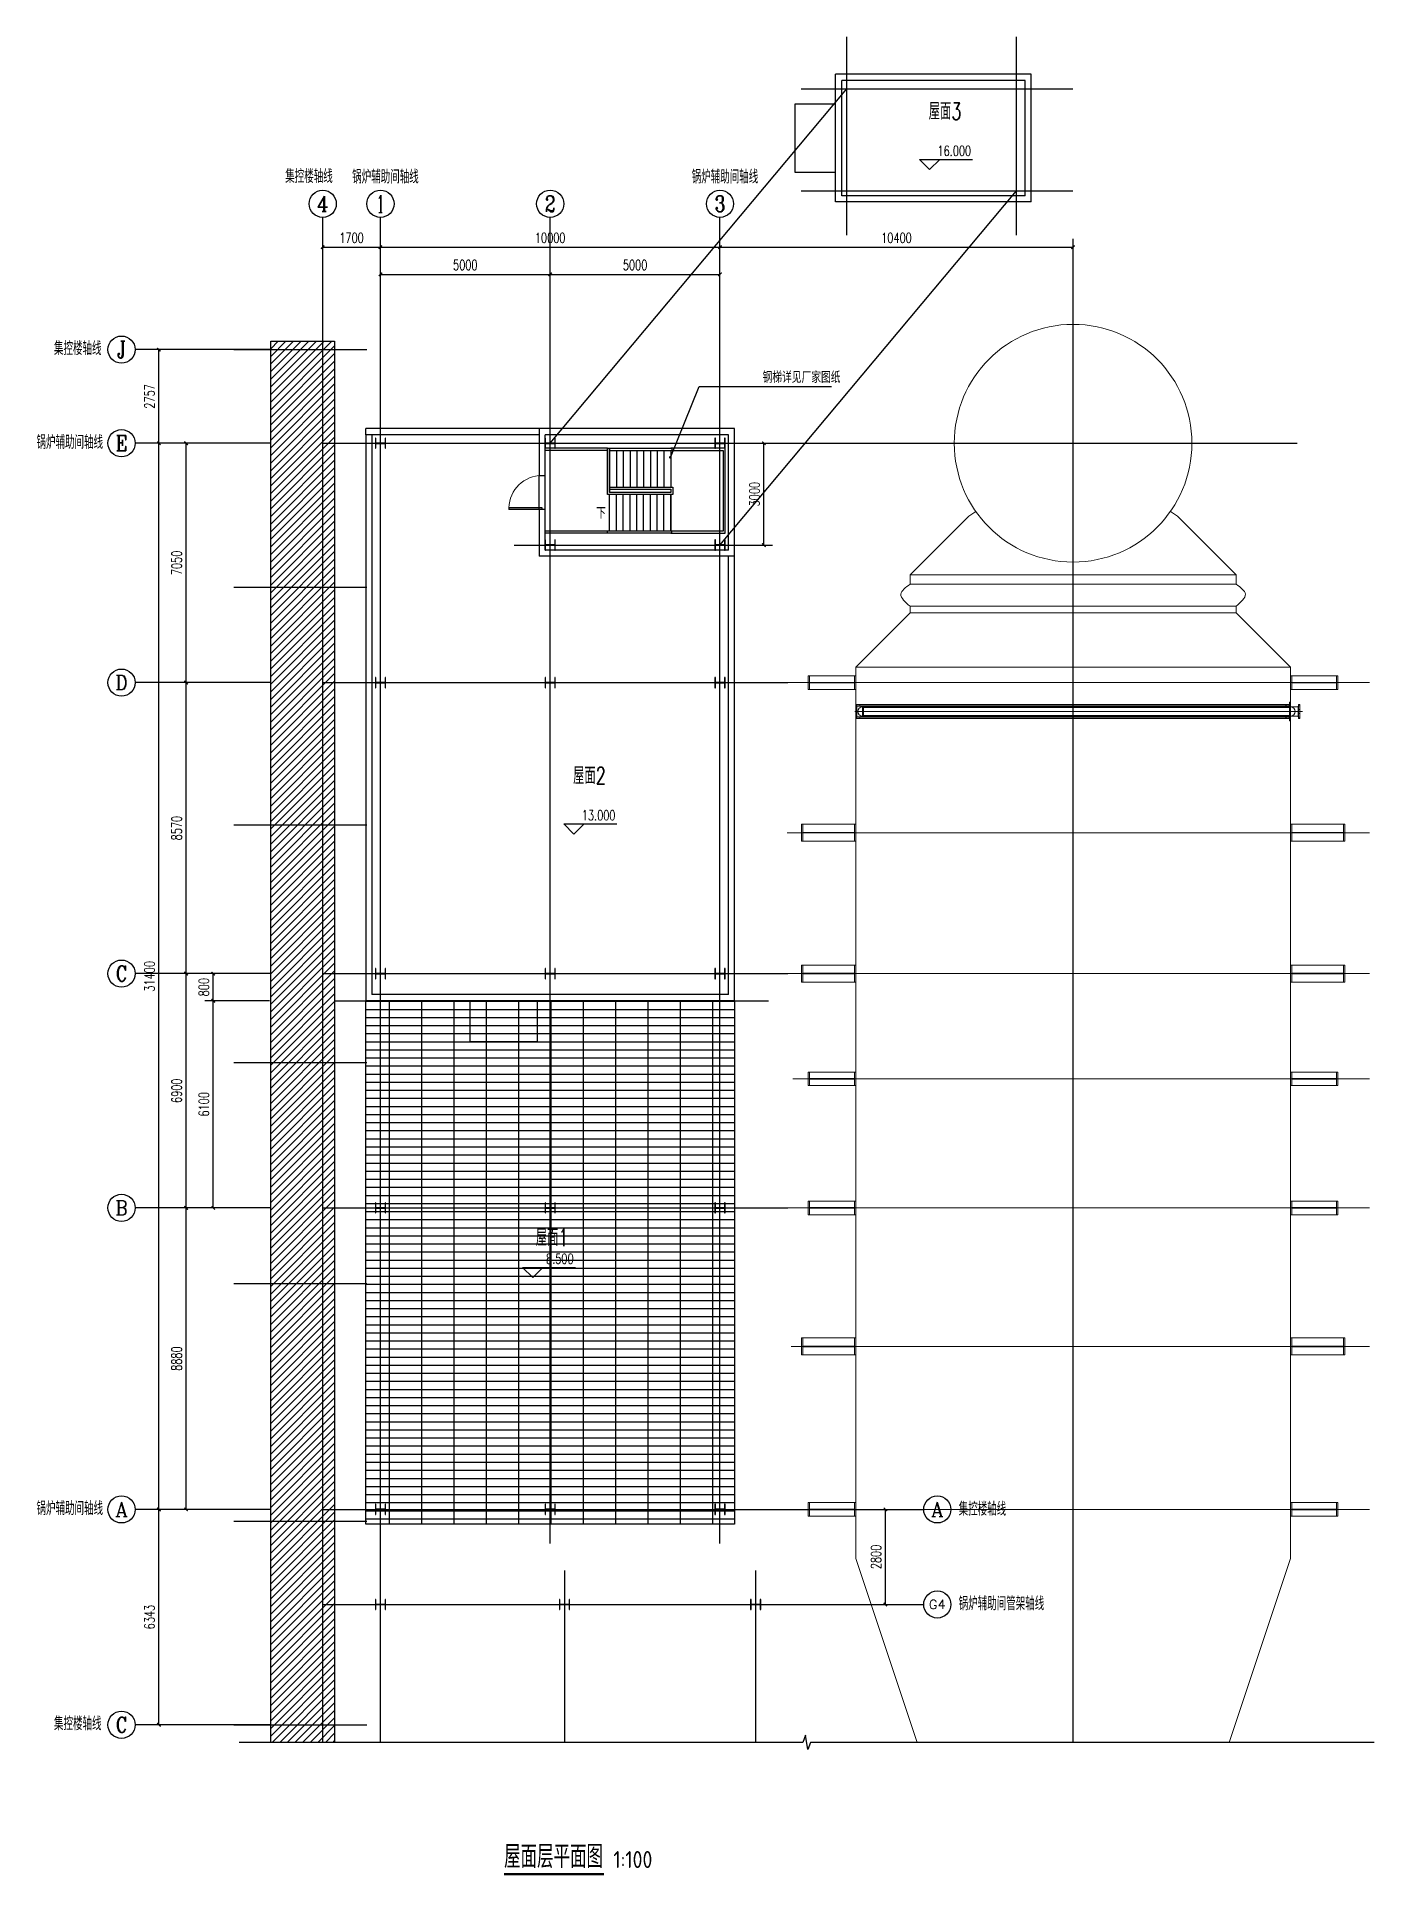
# Model space of a CAD drawing. Extents: x 32557 to 180454, y 33555 to 87700.
# Drawn here: x 141062 to 180454, y 33555 to 87700 of the extents above; entities that cross this region are included whole.
import ezdxf
from ezdxf.enums import TextEntityAlignment as Align

# ---------------------------------------------------------------- set-up
doc = ezdxf.new("R2010")
doc.units = 0
doc.header["$LTSCALE"] = 1000
doc.header["$MEASUREMENT"] = 0
for name, color, linetype in [('AXIS', 3, 'Continuous'), ('AXIS_TEXT', 7, 'Continuous'), ('COLUMN', 9, 'Continuous'), ('DIM_ELEV', 3, 'Continuous'), ('DIM_LEAD', 3, 'Continuous'), ('DIM_SYMB', 3, 'Continuous'), ('DOTE', 1, 'Continuous'), ('PUB_DIM', 3, 'Continuous'), ('PUB_TEXT', 7, 'Continuous'), ('STAIR', 2, 'Continuous'), ('TEXT', 62, 'Continuous'), ('WALL', 9, 'Continuous'), ('WALL-PARAPET', 6, 'Continuous'), ('WINDOW', 4, 'Continuous')]:
    doc.layers.add(name, color=color, linetype=linetype)
doc.layers.add('EQUIPMENT', color=191, linetype='Continuous', lineweight=0)
doc.styles.add('_TCH_AXIS', font='COMPLEX', dxfattribs={"bigfont": 'GBCBIG'})
doc.styles.add('_TCH_DIM', font='SIMPLEX', dxfattribs={"bigfont": 'GBCBIG'})
doc.styles.add('_TCH_DIM_T3', font='SIMPLEX', dxfattribs={"width": 0.705882, "bigfont": 'GBCBIG'})
doc.styles.add('COMPLEX', font='COMPLEX')
doc.styles.get("Standard").update_dxf_attribs({"font": 'gbenor.shx', "bigfont": 'gbcbig.shx'})
doc.dimstyles.new('_TCH_ARCH&&100', dxfattribs={"dimtxt": 297.5, "dimasz": 100, "dimexe": 250, "dimexo": 300, "dimgap": 126.25, "dimtad": 1, "dimdec": 0, "dimzin": 0, "dimdsep": 46, "dimtxsty": '_TCH_DIM_T3', "dimblk": 'ARCHTICK', "dimcen": 0.09, "dimclrt": 7, "dimazin": 2, "dimtfac": 1, "dimtdec": 0, "dimtix": 1, "dimtmove": 2, "dimatfit": 3, "dimfxl": 0, "dimtolj": 1, "dimtzin": 0, "dimarcsym": 0})

msp = doc.modelspace()

# ---------------------------------------------------------------- texts
at = {"layer": 'PUB_TEXT', "style": '_TCH_DIM', "width": 0.705882}
for s, p in [('16.000', (167591.4, 84191.1)), ('13.000', (157116.9, 64623.8)), ('8.500', (156063.3, 51563.3))]:
    msp.add_text(s, height=297.5, dxfattribs=at).set_placement(p)
at = {"layer": 'PUB_TEXT', "style": '_TCH_DIM'}
for s, height, p in [('钢梯详见厂家图纸', 337.59, (162438.3, 77503.6)), ('下', 337.6, (157539.6, 73504.1))]:
    msp.add_text(s, height=height, dxfattribs=at).set_placement(p)
at = {"layer": 'PUB_TEXT'}
for s, height, p in [('屋面层平面图', 675.18, (154824.8, 33767.5)), ('1:100', 500, (158044.8, 33767.5))]:
    msp.add_text(s, height=height, dxfattribs=at).set_placement(p)
at = {"layer": 'TEXT', "attachment_point": 1}
for s, insert, char_height, width in [('{\\Fgeditxt,dxt|c134;\\W0.7;屋面3}', (167332.9, 85755.7), 500, 5107.041), ('{\\Fgeditxt,dxt|c134;\\W0.7;集控楼轴线}', (148379.5, 83792.2), 400, 2553.52), ('{\\Fgeditxt,dxt|c134;\\W0.7;锅炉辅助间轴线}', (150351.8, 83777.5), 400, 2553.52), ('{\\Fgeditxt,dxt|c134;\\W0.7;锅炉辅助间轴线}', (160351.8, 83777.5), 400, 2553.52), ('{\\Fgeditxt,dxt|c134;\\W0.7;集控楼轴线}', (141569.2, 78723.4), 400, 2553.52), ('{\\Fgeditxt,dxt|c134;\\W0.7;锅炉辅助间轴线}', (141054.5, 75960.7), 400, 2553.52), ('{\\Fgeditxt,dxt|c134;\\W0.7;屋面2}', (156858.5, 66188.4), 500, 5107.041), ('{\\Fgeditxt,dxt|c134;\\W0.7;屋面1}', (155759.3, 52586.4), 500, 5107.041), ('{\\Fgeditxt,dxt|c134;\\W0.7;锅炉辅助间轴线}', (141054.5, 44560.7), 400, 2553.52), ('{\\Fgeditxt,dxt|c134;\\W0.7;集控楼轴线}', (168214.5, 44544.1), 400, 2553.52), ('{\\Fgeditxt,dxt|c134;\\W0.7;锅炉辅助间管架轴线}', (168214.5, 41757.8), 400, 2553.52), ('{\\Fgeditxt,dxt|c134;\\W0.7;集控楼轴线}', (141569.2, 38223.4), 400, 2553.52)]:
    msp.add_mtext(s, dxfattribs=dict(at, insert=insert, char_height=char_height, width=width))

# ---------------------------------------------------------------- blocks, each defined once
blk = doc.blocks.new('sdfsdaf')
at = {"layer": 'EQUIPMENT'}
for p, q in [((-3072, -2151), (-4800, -3879)), ((-3072, -2151), (-2867, -2008)), ((3072, -2151), (2867, -2008)), ((4800, -3879), (3072, -2151)), ((-4800, -4150), (-4800, -3879)), ((4800, -3879), (-4800, -3879)), ((-4800, -4150), (4800, -4150)), ((4800, -4150), (4800, -3879)), ((-4806, -4800), (4800, -4800)), ((-4800, -5000), (-4800, -4800)), ((4800, -5000), (4800, -4800)), ((-6400, -6600), (-4800, -5000)), ((4800, -5000), (-4800, -5000)), ((6400, -6600), (4800, -5000)), ((-7800, -6850), (-7760, -6850)), ((-7800, -7250), (-7800, -6850)), ((-7800, -6911), (-7800, -6850)), ((-6440, -6850), (-7760, -6850)), ((-7760, -7042), (-7760, -6850)), ((-6440, -7042), (-6440, -6850)), ((-6440, -6850), (-6400, -6850)), ((-6400, -32850), (-6400, -6600)), ((-6400, -6600), (6400, -6600)), ((-6400, -7250), (-6400, -6850)), ((-6400, -6911), (-6400, -6850)), ((6400, -32850), (6400, -6600)), ((7760, -6850), (6400, -6850)), ((6440, -6850), (6400, -6850)), ((6400, -7250), (6400, -6850)), ((6400, -6861), (6400, -6850)), ((6440, -7042), (6440, -6850)), ((7760, -7042), (7760, -6850)), ((7800, -6850), (7760, -6850)), ((7800, -7250), (7800, -6850)), ((7800, -6861), (7800, -6850)), ((-8424, -7050), (8727, -7050)), ((-7800, -7250), (-7800, -7189)), ((-7800, -7250), (-7760, -7250)), ((-7760, -7042), (-6440, -7042)), ((-7760, -7250), (-7760, -7058)), ((-7760, -7058), (-6440, -7058)), ((-7760, -7250), (-6440, -7250)), ((-6440, -7250), (-6440, -7058)), ((-6440, -7250), (-6400, -7250)), ((-6400, -7250), (-6400, -7189)), ((6400, -7250), (6400, -7189)), ((6400, -7250), (7760, -7250)), ((6440, -7250), (6400, -7250)), ((7760, -7042), (6440, -7042)), ((6440, -7250), (6440, -7058)), ((7760, -7058), (6440, -7058)), ((7760, -7250), (7760, -7058)), ((7800, -7250), (7760, -7250)), ((7800, -7250), (7800, -7189)), ((6754, -7900), (-6425, -7900)), ((6370, -7693), (-6380, -7693)), ((-6380, -7743), (-6380, -7693)), ((-6380, -7693), (-6280, -7693)), ((-6380, -8108), (-6380, -7693)), ((-6280, -7743), (-6380, -7743)), ((-6380, -8058), (-6280, -8058)), ((-6380, -8108), (-6380, -8058)), ((6370, -8108), (-6380, -8108)), ((-6280, -8108), (-6380, -8108)), ((-6375, -7738), (-6375, -7698)), ((-6375, -7698), (-6285, -7698)), ((-6285, -7738), (-6375, -7738)), ((-6375, -8063), (-6285, -8063)), ((-6375, -8103), (-6375, -8063)), ((-6285, -8103), (-6375, -8103)), ((-6370, -8058), (-6370, -7743)), ((-6285, -7698), (-6285, -7738)), ((-6285, -8063), (-6285, -8103)), ((-6280, -7693), (-6280, -7743)), ((6270, -7735), (-6280, -7735)), ((6270, -7743), (-6280, -7743)), ((-6280, -8058), (-6280, -8108)), ((6270, -8058), (-6280, -8058)), ((6270, -8066), (-6280, -8066)), ((-6202, -7764), (-6200, -7764)), ((-6202, -8037), (-6200, -8037)), ((-6200, -7753), (6375, -7753)), ((-6175, -7753), (-6200, -7753)), ((-6200, -7753), (-6200, -8048)), ((-6200, -8048), (6375, -8048)), ((-6200, -8048), (-6175, -8048)), ((-6175, -8048), (-6175, -7753)), ((-6175, -7783), (6375, -7783)), ((-6175, -8018), (6375, -8018)), ((6370, -7693), (6270, -7693)), ((6270, -7693), (6270, -7743)), ((6370, -7743), (6270, -7743)), ((6370, -8058), (6270, -8058)), ((6370, -8058), (6270, -8058)), ((6270, -8058), (6270, -8108)), ((6270, -8108), (6370, -8108)), ((6365, -7698), (6275, -7698)), ((6275, -7698), (6275, -7738)), ((6365, -7738), (6275, -7738)), ((6365, -8063), (6275, -8063)), ((6275, -8063), (6275, -8103)), ((6275, -8103), (6365, -8103)), ((6365, -7738), (6365, -7698)), ((6365, -8103), (6365, -8063)), ((6370, -8108), (6370, -7693)), ((6370, -7743), (6370, -7693)), ((6370, -8108), (6370, -8058)), ((6400, -7625), (6375, -7625)), ((6375, -7625), (6375, -8175)), ((6400, -8175), (6400, -7625)), ((6402, -7764), (6400, -7764)), ((6402, -8037), (6400, -8037)), ((6625, -7764), (6402, -7764)), ((6625, -8037), (6402, -8037)), ((6637, -7746), (6625, -7746)), ((6625, -8054), (6625, -7746)), ((6637, -8054), (6625, -8054)), ((6678, -7731), (6638, -7731)), ((6678, -7843), (6638, -7843)), ((6678, -7957), (6638, -7957)), ((6678, -8069), (6638, -8069)), ((6643, -8103), (6643, -7698)), ((6643, -7698), (6673, -7698)), ((6643, -8103), (6673, -8103)), ((6673, -8103), (6673, -7698)), ((6673, -7738), (6675, -7738)), ((6673, -8062), (6675, -8062)), ((6675, -8062), (6675, -7738)), ((6375, -8175), (6400, -8175)), ((-8000, -11281), (-8000, -11220)), ((-8000, -11720), (-8000, -11220)), ((-8000, -11220), (-7960, -11220)), ((-7960, -11462), (-7960, -11220)), ((-6440, -11220), (-7960, -11220)), ((-6440, -11220), (-6400, -11220)), ((-6440, -11462), (-6440, -11220)), ((-6400, -11281), (-6400, -11220)), ((-6400, -11720), (-6400, -11220)), ((6400, -11281), (6400, -11220)), ((6400, -11720), (6400, -11220)), ((6440, -11220), (6400, -11220)), ((6440, -11462), (6440, -11220)), ((6440, -11220), (7960, -11220)), ((8000, -11220), (7960, -11220)), ((7960, -11462), (7960, -11220)), ((8000, -11281), (8000, -11220)), ((8000, -11720), (8000, -11220)), ((-8424, -11470), (8727, -11470)), ((-8000, -11720), (-8000, -11659)), ((-8000, -11720), (-7960, -11720)), ((-7960, -11462), (-6440, -11462)), ((-7960, -11478), (-6440, -11478)), ((-7960, -11720), (-7960, -11478)), ((-6440, -11720), (-7960, -11720)), ((-6440, -11720), (-6440, -11478)), ((-6440, -11720), (-6400, -11720)), ((-6400, -11720), (-6400, -11659)), ((6400, -11720), (6400, -11659)), ((6440, -11720), (6400, -11720)), ((7960, -11462), (6440, -11462)), ((7960, -11478), (6440, -11478)), ((6440, -11720), (6440, -11478)), ((6440, -11720), (7960, -11720)), ((7960, -11720), (7960, -11478)), ((8000, -11720), (7960, -11720)), ((8000, -11720), (8000, -11659)), ((-8424, -15620), (8727, -15620)), ((-8000, -15370), (-7960, -15370)), ((-8000, -15870), (-8000, -15370)), ((-8000, -15431), (-8000, -15370)), ((-6440, -15370), (-7960, -15370)), ((-7960, -15612), (-7960, -15370)), ((-7960, -15612), (-6440, -15612)), ((-7960, -15870), (-7960, -15628)), ((-7960, -15628), (-6440, -15628)), ((-6440, -15612), (-6440, -15370)), ((-6440, -15370), (-6400, -15370)), ((-6440, -15870), (-6440, -15628)), ((-6400, -15870), (-6400, -15370)), ((-6400, -15431), (-6400, -15370)), ((6440, -15370), (6400, -15370)), ((6400, -15870), (6400, -15370)), ((6400, -15431), (6400, -15370)), ((6440, -15370), (7960, -15370)), ((6440, -15612), (6440, -15370)), ((7960, -15612), (6440, -15612)), ((6440, -15870), (6440, -15628)), ((7960, -15628), (6440, -15628)), ((7960, -15612), (7960, -15370)), ((8000, -15370), (7960, -15370)), ((7960, -15870), (7960, -15628)), ((8000, -15870), (8000, -15370)), ((8000, -15431), (8000, -15370)), ((-8000, -15870), (-8000, -15809)), ((-8000, -15870), (-7960, -15870)), ((-6440, -15870), (-7960, -15870)), ((-6440, -15870), (-6400, -15870)), ((-6400, -15870), (-6400, -15809)), ((6400, -15870), (6400, -15809)), ((6440, -15870), (6400, -15870)), ((6440, -15870), (7960, -15870)), ((8000, -15870), (7960, -15870)), ((8000, -15870), (8000, -15809)), ((-8250, -18720), (8727, -18720)), ((-7800, -18520), (-7760, -18520)), ((-7800, -18920), (-7800, -18520)), ((-7800, -18581), (-7800, -18520)), ((-7800, -18920), (-7800, -18859)), ((-7800, -18920), (-7760, -18920)), ((-7760, -18520), (-6400, -18520)), ((-7760, -18712), (-7760, -18520)), ((-7760, -18712), (-6440, -18712)), ((-7760, -18920), (-7760, -18728)), ((-7760, -18728), (-6440, -18728)), ((-6400, -18920), (-7760, -18920)), ((-6440, -18712), (-6440, -18520)), ((-6440, -18520), (-6400, -18520)), ((-6440, -18920), (-6440, -18728)), ((-6440, -18920), (-6400, -18920)), ((-6400, -18920), (-6400, -18520)), ((-6400, -18581), (-6400, -18520)), ((-6400, -18920), (-6400, -18859)), ((7760, -18520), (6400, -18520)), ((6440, -18520), (6400, -18520)), ((6400, -18920), (6400, -18520)), ((6400, -18531), (6400, -18520)), ((6400, -18920), (6400, -18859)), ((6400, -18920), (7760, -18920)), ((6440, -18920), (6400, -18920)), ((6440, -18712), (6440, -18520)), ((7760, -18712), (6440, -18712)), ((6440, -18920), (6440, -18728)), ((7760, -18728), (6440, -18728)), ((7760, -18712), (7760, -18520)), ((7800, -18520), (7760, -18520)), ((7760, -18920), (7760, -18728)), ((7800, -18920), (7760, -18920)), ((7800, -18920), (7800, -18520)), ((7800, -18531), (7800, -18520)), ((7800, -18920), (7800, -18859)), ((-8424, -22520), (8727, -22520)), ((-7800, -22381), (-7800, -22320)), ((-7800, -22720), (-7800, -22320)), ((-7800, -22320), (-7760, -22320)), ((-7800, -22720), (-7800, -22659)), ((-7800, -22720), (-7760, -22720)), ((-7760, -22512), (-7760, -22320)), ((-7760, -22320), (-6400, -22320)), ((-7760, -22512), (-6440, -22512)), ((-7760, -22528), (-6440, -22528)), ((-7760, -22720), (-7760, -22528)), ((-6400, -22720), (-7760, -22720)), ((-6440, -22320), (-6400, -22320)), ((-6440, -22512), (-6440, -22320)), ((-6440, -22720), (-6440, -22528)), ((-6440, -22720), (-6400, -22720)), ((-6400, -22381), (-6400, -22320)), ((-6400, -22720), (-6400, -22320)), ((-6400, -22720), (-6400, -22659)), ((6400, -22331), (6400, -22320)), ((6400, -22720), (6400, -22320)), ((6440, -22320), (6400, -22320)), ((7760, -22320), (6400, -22320)), ((6400, -22720), (6400, -22659)), ((6440, -22720), (6400, -22720)), ((6400, -22720), (7760, -22720)), ((6440, -22512), (6440, -22320)), ((7760, -22512), (6440, -22512)), ((7760, -22528), (6440, -22528)), ((6440, -22720), (6440, -22528)), ((7800, -22320), (7760, -22320)), ((7760, -22512), (7760, -22320)), ((7760, -22720), (7760, -22528)), ((7800, -22720), (7760, -22720)), ((7800, -22331), (7800, -22320)), ((7800, -22720), (7800, -22320)), ((7800, -22720), (7800, -22659)), ((-8000, -26350), (-7960, -26350)), ((-8000, -26850), (-8000, -26350)), ((-8000, -26411), (-8000, -26350)), ((-6440, -26350), (-7960, -26350)), ((-7960, -26592), (-7960, -26350)), ((-6440, -26592), (-6440, -26350)), ((-6440, -26350), (-6400, -26350)), ((-6400, -26850), (-6400, -26350)), ((-6400, -26411), (-6400, -26350)), ((6440, -26350), (6400, -26350)), ((6400, -26850), (6400, -26350)), ((6400, -26411), (6400, -26350)), ((6440, -26350), (7960, -26350)), ((6440, -26592), (6440, -26350)), ((7960, -26592), (7960, -26350)), ((8000, -26350), (7960, -26350)), ((8000, -26850), (8000, -26350)), ((8000, -26411), (8000, -26350)), ((-8300, -26600), (8727, -26600)), ((-8000, -26850), (-8000, -26789)), ((-8000, -26850), (-7960, -26850)), ((-7960, -26592), (-6440, -26592)), ((-7960, -26850), (-7960, -26608)), ((-7960, -26608), (-6440, -26608)), ((-6440, -26850), (-7960, -26850)), ((-6440, -26850), (-6440, -26608)), ((-6440, -26850), (-6400, -26850)), ((-6400, -26850), (-6400, -26789)), ((6400, -26850), (6400, -26789)), ((6440, -26850), (6400, -26850)), ((7960, -26592), (6440, -26592)), ((6440, -26850), (6440, -26608)), ((7960, -26608), (6440, -26608)), ((6440, -26850), (7960, -26850)), ((7960, -26850), (7960, -26608)), ((8000, -26850), (7960, -26850)), ((8000, -26850), (8000, -26789)), ((8727, -31400), (-8424, -31400)), ((-7800, -31200), (-7760, -31200)), ((-7800, -31600), (-7800, -31200)), ((-7800, -31261), (-7800, -31200)), ((-7760, -31200), (-6400, -31200)), ((-7760, -31392), (-7760, -31200)), ((-7760, -31392), (-6440, -31392)), ((-6440, -31392), (-6440, -31200)), ((-6440, -31200), (-6400, -31200)), ((-6400, -31600), (-6400, -31200)), ((-6400, -31261), (-6400, -31200)), ((7760, -31200), (6400, -31200)), ((6440, -31200), (6400, -31200)), ((6400, -31600), (6400, -31200)), ((6400, -31211), (6400, -31200)), ((6440, -31392), (6440, -31200)), ((7760, -31392), (6440, -31392)), ((7760, -31392), (7760, -31200)), ((7800, -31200), (7760, -31200)), ((7800, -31600), (7800, -31200)), ((7800, -31211), (7800, -31200)), ((-7800, -31600), (-7800, -31539)), ((-7800, -31600), (-7760, -31600)), ((-7760, -31600), (-7760, -31408)), ((-7760, -31408), (-6440, -31408)), ((-6400, -31600), (-7760, -31600)), ((-6440, -31600), (-6440, -31408)), ((-6440, -31600), (-6400, -31600)), ((-6400, -31600), (-6400, -31539)), ((6400, -31600), (6400, -31539)), ((6400, -31600), (7760, -31600)), ((6440, -31600), (6400, -31600)), ((6440, -31600), (6440, -31408)), ((7760, -31408), (6440, -31408)), ((7760, -31600), (7760, -31408)), ((7800, -31600), (7760, -31600)), ((7800, -31600), (7800, -31539)), ((-6400, -32850), (-4594, -38262)), ((6400, -32850), (4594, -38262))]:
    blk.add_line(p, q, dxfattribs=at)
blk.add_circle((0, 0), 3500, dxfattribs=at)
for centre, radius, start, end in [((-6202, -7900), 136, 90, 270), ((6402, -7900), 136, 270, 90), ((6637, -7740), 6, 270, 0), ((6637, -8060), 6, 0, 90)]:
    blk.add_arc(centre, radius, start, end, dxfattribs=at)
for points in [[(-4800, -4800), (-5073, -4446), (-4800, -4150)], [(4800, -4800), (5073, -4446), (4800, -4150)]]:
    blk.add_spline(points, degree=3, dxfattribs=at)
blk = doc.blocks.new('_ArchTick')
at = {"color": 0, "linetype": 'ByBlock', "const_width": 0.4}
blk.add_lwpolyline([(-0.5, -0.5), (0.5, 0.5)], dxfattribs=at)
blk = doc.blocks.new('*D9')
at = {"layer": 'Defpoints', "color": 0, "transparency": 16777216}
for p in [(161614, 75729), (162478, 75729), (161614, 72729)]:
    blk.add_point(p, dxfattribs=at)
at = {"layer": 'PUB_DIM', "color": 0, "lineweight": -2, "transparency": 16777216}
for p, q in [((161914, 75729), (162728, 75729)), ((162478, 72729), (162478, 75729)), ((161914, 72729), (162728, 72729))]:
    blk.add_line(p, q, dxfattribs=at)
at = {"layer": 'PUB_DIM', "color": 0, "lineweight": -2, "transparency": 16777216, "xscale": 100, "yscale": 100, "zscale": 100}
for p, rotation in [((162478, 75729), 90), ((162478, 72729), 270)]:
    blk.add_blockref('_ArchTick', p, dxfattribs=dict(at, rotation=rotation))
at = {"layer": 'PUB_DIM', "color": 7, "transparency": 16777216, "insert": (162203, 74229), "char_height": 297.5, "attachment_point": 5, "rotation": 90, "style": '_TCH_DIM_T3'}
blk.add_mtext('\\A1;3000', dxfattribs=at)
blk = doc.blocks.new('*D16')
at = {"layer": 'AXIS', "color": 0, "lineweight": -2, "transparency": 16777216}
for p, q in [((147919, 59309), (146009, 59309)), ((146259, 53209), (146259, 59309)), ((147919, 53209), (146009, 53209))]:
    blk.add_line(p, q, dxfattribs=at)
at = {"layer": 'Defpoints', "color": 0, "transparency": 16777216}
for p in [(146259, 59309), (148219, 59309), (148219, 53209)]:
    blk.add_point(p, dxfattribs=at)
at = {"layer": 'AXIS', "color": 0, "lineweight": -2, "transparency": 16777216, "xscale": 100, "yscale": 100, "zscale": 100}
for p, rotation in [((146259, 59309), 90), ((146259, 53209), 270)]:
    blk.add_blockref('_ArchTick', p, dxfattribs=dict(at, rotation=rotation))
at = {"layer": 'AXIS', "color": 7, "transparency": 16777216, "insert": (145984, 56259), "char_height": 297.5, "attachment_point": 5, "rotation": 90, "style": '_TCH_DIM_T3'}
blk.add_mtext('\\A1;6100', dxfattribs=at)
blk = doc.blocks.new('*D17')
at = {"layer": 'AXIS', "color": 0, "lineweight": -2, "transparency": 16777216}
for p, q in [((147919, 60109), (146009, 60109)), ((146259, 59309), (146259, 60109)), ((147919, 59309), (146009, 59309))]:
    blk.add_line(p, q, dxfattribs=at)
at = {"layer": 'Defpoints', "color": 0, "transparency": 16777216}
for p in [(146259, 60109), (148219, 60109), (148219, 59309)]:
    blk.add_point(p, dxfattribs=at)
at = {"layer": 'AXIS', "color": 0, "lineweight": -2, "transparency": 16777216, "xscale": 100, "yscale": 100, "zscale": 100}
for p, rotation in [((146259, 60109), 90), ((146259, 59309), 270)]:
    blk.add_blockref('_ArchTick', p, dxfattribs=dict(at, rotation=rotation))
at = {"layer": 'AXIS', "color": 7, "transparency": 16777216, "insert": (145984, 59709), "char_height": 297.5, "attachment_point": 5, "rotation": 90, "style": '_TCH_DIM_T3'}
blk.add_mtext('\\A1;800', dxfattribs=at)
blk = doc.blocks.new('*D18')
at = {"layer": 'Defpoints', "color": 0, "transparency": 16777216}
for p in [(162910, 44329), (166057, 44329), (162910, 41529)]:
    blk.add_point(p, dxfattribs=at)
at = {"layer": 'PUB_DIM', "color": 0, "lineweight": -2, "transparency": 16777216}
for p, q in [((163210, 44329), (166307, 44329)), ((166057, 41529), (166057, 44329)), ((163210, 41529), (166307, 41529))]:
    blk.add_line(p, q, dxfattribs=at)
at = {"layer": 'PUB_DIM', "color": 0, "lineweight": -2, "transparency": 16777216, "xscale": 100, "yscale": 100, "zscale": 100}
for p, rotation in [((166057, 44329), 90), ((166057, 41529), 270)]:
    blk.add_blockref('_ArchTick', p, dxfattribs=dict(at, rotation=rotation))
at = {"layer": 'PUB_DIM', "color": 7, "transparency": 16777216, "insert": (165782, 42929), "char_height": 297.5, "attachment_point": 5, "rotation": 90, "style": '_TCH_DIM_T3'}
blk.add_mtext('\\A1;2800', dxfattribs=at)
blk = doc.blocks.new('*D19')
at = {"layer": 'Defpoints', "color": 0, "transparency": 16777216}
for p in [(151184, 81503), (149484, 79875), (151184, 79875)]:
    blk.add_point(p, dxfattribs=at)
at = {"layer": 'PUB_DIM', "color": 0, "lineweight": -2, "transparency": 16777216}
for p, q in [((149484, 80175), (149484, 81753)), ((149484, 81503), (151184, 81503)), ((151184, 80175), (151184, 81753))]:
    blk.add_line(p, q, dxfattribs=at)
at = {"layer": 'PUB_DIM', "color": 0, "lineweight": -2, "transparency": 16777216, "xscale": 100, "yscale": 100, "zscale": 100, "rotation": 180}
blk.add_blockref('_ArchTick', (149484, 81503), dxfattribs=at)
at = {"layer": 'PUB_DIM', "color": 0, "lineweight": -2, "transparency": 16777216, "xscale": 100, "yscale": 100, "zscale": 100}
blk.add_blockref('_ArchTick', (151184, 81503), dxfattribs=at)
at = {"layer": 'PUB_DIM', "color": 7, "transparency": 16777216, "insert": (150334, 81778), "char_height": 297.5, "attachment_point": 5, "style": '_TCH_DIM_T3'}
blk.add_mtext('\\A1;1700', dxfattribs=at)
blk = doc.blocks.new('*D20')
at = {"layer": 'Defpoints', "color": 0, "transparency": 16777216}
for p in [(161184, 81503), (151184, 79875), (161184, 79875)]:
    blk.add_point(p, dxfattribs=at)
at = {"layer": 'PUB_DIM', "color": 0, "lineweight": -2, "transparency": 16777216}
for p, q in [((151184, 80175), (151184, 81753)), ((151184, 81503), (161184, 81503)), ((161184, 80175), (161184, 81753))]:
    blk.add_line(p, q, dxfattribs=at)
at = {"layer": 'PUB_DIM', "color": 0, "lineweight": -2, "transparency": 16777216, "xscale": 100, "yscale": 100, "zscale": 100, "rotation": 180}
blk.add_blockref('_ArchTick', (151184, 81503), dxfattribs=at)
at = {"layer": 'PUB_DIM', "color": 0, "lineweight": -2, "transparency": 16777216, "xscale": 100, "yscale": 100, "zscale": 100}
blk.add_blockref('_ArchTick', (161184, 81503), dxfattribs=at)
at = {"layer": 'PUB_DIM', "color": 7, "transparency": 16777216, "insert": (156184, 81778), "char_height": 297.5, "attachment_point": 5, "style": '_TCH_DIM_T3'}
blk.add_mtext('\\A1;10000', dxfattribs=at)
blk = doc.blocks.new('*D21')
at = {"layer": 'Defpoints', "color": 0, "transparency": 16777216}
for p in [(171584, 81503), (161184, 79875), (171584, 79875)]:
    blk.add_point(p, dxfattribs=at)
at = {"layer": 'PUB_DIM', "color": 0, "lineweight": -2, "transparency": 16777216}
for p, q in [((161184, 80175), (161184, 81753)), ((161184, 81503), (171584, 81503)), ((171584, 80175), (171584, 81753))]:
    blk.add_line(p, q, dxfattribs=at)
at = {"layer": 'PUB_DIM', "color": 0, "lineweight": -2, "transparency": 16777216, "xscale": 100, "yscale": 100, "zscale": 100, "rotation": 180}
blk.add_blockref('_ArchTick', (161184, 81503), dxfattribs=at)
at = {"layer": 'PUB_DIM', "color": 0, "lineweight": -2, "transparency": 16777216, "xscale": 100, "yscale": 100, "zscale": 100}
blk.add_blockref('_ArchTick', (171584, 81503), dxfattribs=at)
at = {"layer": 'PUB_DIM', "color": 7, "transparency": 16777216, "insert": (166384, 81778), "char_height": 297.5, "attachment_point": 5, "style": '_TCH_DIM_T3'}
blk.add_mtext('\\A1;10400', dxfattribs=at)
blk = doc.blocks.new('*D22')
at = {"layer": 'Defpoints', "color": 0, "transparency": 16777216}
for p in [(156184, 80703), (151184, 78575), (156184, 78575)]:
    blk.add_point(p, dxfattribs=at)
at = {"layer": 'PUB_DIM', "color": 0, "lineweight": -2, "transparency": 16777216}
for p, q in [((151184, 78875), (151184, 80953)), ((151184, 80703), (156184, 80703)), ((156184, 78875), (156184, 80953))]:
    blk.add_line(p, q, dxfattribs=at)
at = {"layer": 'PUB_DIM', "color": 0, "lineweight": -2, "transparency": 16777216, "xscale": 100, "yscale": 100, "zscale": 100, "rotation": 180}
blk.add_blockref('_ArchTick', (151184, 80703), dxfattribs=at)
at = {"layer": 'PUB_DIM', "color": 0, "lineweight": -2, "transparency": 16777216, "xscale": 100, "yscale": 100, "zscale": 100}
blk.add_blockref('_ArchTick', (156184, 80703), dxfattribs=at)
at = {"layer": 'PUB_DIM', "color": 7, "transparency": 16777216, "insert": (153684, 80978), "char_height": 297.5, "attachment_point": 5, "style": '_TCH_DIM_T3'}
blk.add_mtext('\\A1;5000', dxfattribs=at)
blk = doc.blocks.new('*D23')
at = {"layer": 'Defpoints', "color": 0, "transparency": 16777216}
for p in [(161184, 80703), (156184, 78575), (161184, 78575)]:
    blk.add_point(p, dxfattribs=at)
at = {"layer": 'PUB_DIM', "color": 0, "lineweight": -2, "transparency": 16777216}
for p, q in [((156184, 78875), (156184, 80953)), ((156184, 80703), (161184, 80703)), ((161184, 78875), (161184, 80953))]:
    blk.add_line(p, q, dxfattribs=at)
at = {"layer": 'PUB_DIM', "color": 0, "lineweight": -2, "transparency": 16777216, "xscale": 100, "yscale": 100, "zscale": 100, "rotation": 180}
blk.add_blockref('_ArchTick', (156184, 80703), dxfattribs=at)
at = {"layer": 'PUB_DIM', "color": 0, "lineweight": -2, "transparency": 16777216, "xscale": 100, "yscale": 100, "zscale": 100}
blk.add_blockref('_ArchTick', (161184, 80703), dxfattribs=at)
at = {"layer": 'PUB_DIM', "color": 7, "transparency": 16777216, "insert": (158684, 80978), "char_height": 297.5, "attachment_point": 5, "style": '_TCH_DIM_T3'}
blk.add_mtext('\\A1;5000', dxfattribs=at)
blk = doc.blocks.new('*D24')
at = {"layer": 'AXIS', "color": 0, "lineweight": -2, "transparency": 16777216}
for p, q in [((147659, 53209), (145209, 53209)), ((145459, 44329), (145459, 53209)), ((147659, 44329), (145209, 44329))]:
    blk.add_line(p, q, dxfattribs=at)
at = {"layer": 'Defpoints', "color": 0, "transparency": 16777216}
for p in [(145459, 53209), (147959, 53209), (147959, 44329)]:
    blk.add_point(p, dxfattribs=at)
at = {"layer": 'AXIS', "color": 0, "lineweight": -2, "transparency": 16777216, "xscale": 100, "yscale": 100, "zscale": 100}
for p, rotation in [((145459, 53209), 90), ((145459, 44329), 270)]:
    blk.add_blockref('_ArchTick', p, dxfattribs=dict(at, rotation=rotation))
at = {"layer": 'AXIS', "color": 7, "transparency": 16777216, "insert": (145184, 48769), "char_height": 297.5, "attachment_point": 5, "rotation": 90, "style": '_TCH_DIM_T3'}
blk.add_mtext('\\A1;8880', dxfattribs=at)
blk = doc.blocks.new('*D25')
at = {"layer": 'AXIS', "color": 0, "lineweight": -2, "transparency": 16777216}
for p, q in [((147659, 60109), (145209, 60109)), ((145459, 53209), (145459, 60109)), ((147659, 53209), (145209, 53209))]:
    blk.add_line(p, q, dxfattribs=at)
at = {"layer": 'Defpoints', "color": 0, "transparency": 16777216}
for p in [(145459, 60109), (147959, 60109), (147959, 53209)]:
    blk.add_point(p, dxfattribs=at)
at = {"layer": 'AXIS', "color": 0, "lineweight": -2, "transparency": 16777216, "xscale": 100, "yscale": 100, "zscale": 100}
for p, rotation in [((145459, 60109), 90), ((145459, 53209), 270)]:
    blk.add_blockref('_ArchTick', p, dxfattribs=dict(at, rotation=rotation))
at = {"layer": 'AXIS', "color": 7, "transparency": 16777216, "insert": (145184, 56659), "char_height": 297.5, "attachment_point": 5, "rotation": 90, "style": '_TCH_DIM_T3'}
blk.add_mtext('\\A1;6900', dxfattribs=at)
blk = doc.blocks.new('*D26')
at = {"layer": 'AXIS', "color": 0, "lineweight": -2, "transparency": 16777216}
for p, q in [((147659, 68679), (145209, 68679)), ((145459, 60109), (145459, 68679)), ((147659, 60109), (145209, 60109))]:
    blk.add_line(p, q, dxfattribs=at)
at = {"layer": 'Defpoints', "color": 0, "transparency": 16777216}
for p in [(145459, 68679), (147959, 68679), (147959, 60109)]:
    blk.add_point(p, dxfattribs=at)
at = {"layer": 'AXIS', "color": 0, "lineweight": -2, "transparency": 16777216, "xscale": 100, "yscale": 100, "zscale": 100}
for p, rotation in [((145459, 68679), 90), ((145459, 60109), 270)]:
    blk.add_blockref('_ArchTick', p, dxfattribs=dict(at, rotation=rotation))
at = {"layer": 'AXIS', "color": 7, "transparency": 16777216, "insert": (145184, 64394), "char_height": 297.5, "attachment_point": 5, "rotation": 90, "style": '_TCH_DIM_T3'}
blk.add_mtext('\\A1;8570', dxfattribs=at)
blk = doc.blocks.new('*D27')
at = {"layer": 'AXIS', "color": 0, "lineweight": -2, "transparency": 16777216}
for p, q in [((147659, 75729), (145209, 75729)), ((145459, 68679), (145459, 75729)), ((147659, 68679), (145209, 68679))]:
    blk.add_line(p, q, dxfattribs=at)
at = {"layer": 'Defpoints', "color": 0, "transparency": 16777216}
for p in [(145459, 75729), (147959, 75729), (147959, 68679)]:
    blk.add_point(p, dxfattribs=at)
at = {"layer": 'AXIS', "color": 0, "lineweight": -2, "transparency": 16777216, "xscale": 100, "yscale": 100, "zscale": 100}
for p, rotation in [((145459, 75729), 90), ((145459, 68679), 270)]:
    blk.add_blockref('_ArchTick', p, dxfattribs=dict(at, rotation=rotation))
at = {"layer": 'AXIS', "color": 7, "transparency": 16777216, "insert": (145184, 72204), "char_height": 297.5, "attachment_point": 5, "rotation": 90, "style": '_TCH_DIM_T3'}
blk.add_mtext('\\A1;7050', dxfattribs=at)
blk = doc.blocks.new('*D28')
at = {"layer": 'AXIS', "color": 0, "lineweight": -2, "transparency": 16777216}
for p, q in [((147659, 44329), (144409, 44329)), ((144659, 37986), (144659, 44329)), ((147659, 37986), (144409, 37986))]:
    blk.add_line(p, q, dxfattribs=at)
at = {"layer": 'Defpoints', "color": 0, "transparency": 16777216}
for p in [(144659, 44329), (147959, 44329), (147959, 37986)]:
    blk.add_point(p, dxfattribs=at)
at = {"layer": 'AXIS', "color": 0, "lineweight": -2, "transparency": 16777216, "xscale": 100, "yscale": 100, "zscale": 100}
for p, rotation in [((144659, 44329), 90), ((144659, 37986), 270)]:
    blk.add_blockref('_ArchTick', p, dxfattribs=dict(at, rotation=rotation))
at = {"layer": 'AXIS', "color": 7, "transparency": 16777216, "insert": (144384, 41158), "char_height": 297.5, "attachment_point": 5, "rotation": 90, "style": '_TCH_DIM_T3'}
blk.add_mtext('\\A1;6343', dxfattribs=at)
blk = doc.blocks.new('*D29')
at = {"layer": 'AXIS', "color": 0, "lineweight": -2, "transparency": 16777216}
for p, q in [((147659, 75729), (144409, 75729)), ((144659, 44329), (144659, 75729)), ((147659, 44329), (144409, 44329))]:
    blk.add_line(p, q, dxfattribs=at)
at = {"layer": 'Defpoints', "color": 0, "transparency": 16777216}
for p in [(144659, 75729), (147959, 75729), (147959, 44329)]:
    blk.add_point(p, dxfattribs=at)
at = {"layer": 'AXIS', "color": 0, "lineweight": -2, "transparency": 16777216, "xscale": 100, "yscale": 100, "zscale": 100}
for p, rotation in [((144659, 75729), 90), ((144659, 44329), 270)]:
    blk.add_blockref('_ArchTick', p, dxfattribs=dict(at, rotation=rotation))
at = {"layer": 'AXIS', "color": 7, "transparency": 16777216, "insert": (144384, 60029), "char_height": 297.5, "attachment_point": 5, "rotation": 90, "style": '_TCH_DIM_T3'}
blk.add_mtext('\\A1;31400', dxfattribs=at)
blk = doc.blocks.new('*D30')
at = {"layer": 'AXIS', "color": 0, "lineweight": -2, "transparency": 16777216}
for p, q in [((147659, 78486), (144409, 78486)), ((144659, 75729), (144659, 78486)), ((147659, 75729), (144409, 75729))]:
    blk.add_line(p, q, dxfattribs=at)
at = {"layer": 'Defpoints', "color": 0, "transparency": 16777216}
for p in [(144659, 78486), (147959, 78486), (147959, 75729)]:
    blk.add_point(p, dxfattribs=at)
at = {"layer": 'AXIS', "color": 0, "lineweight": -2, "transparency": 16777216, "xscale": 100, "yscale": 100, "zscale": 100}
for p, rotation in [((144659, 78486), 90), ((144659, 75729), 270)]:
    blk.add_blockref('_ArchTick', p, dxfattribs=dict(at, rotation=rotation))
at = {"layer": 'AXIS', "color": 7, "transparency": 16777216, "insert": (144384, 77108), "char_height": 297.5, "attachment_point": 5, "rotation": 90, "style": '_TCH_DIM_T3'}
blk.add_mtext('\\A1;2757', dxfattribs=at)
blk = doc.blocks.new('_AXISO')
blk.add_circle((0, 0), 0.5)
at = {"layer": 'AXIS_TEXT', "style": 'COMPLEX', "width": 1.041667}
blk.add_attdef('A', text='', height=0.56, dxfattribs=at).set_placement((-0.25, -0.28), (0.25, -0.28), align=Align.FIT)
blk = doc.blocks.new('$DorLib2D$00000001')
for p, q in [((0.45, 0.975), (0.5, 0.975)), ((0.45, 0), (0.45, 0.975)), ((0.5, 0), (0.5, 0.975)), ((0.5, 0), (0.45, 0))]:
    blk.add_line(p, q)
at = {"lineweight": 13}
blk.add_arc((0.475, 0), 0.975, 91.4693, 180, dxfattribs=at)

# ---------------------------------------------------------------- dimensions: what is measured, and where the dimension line sits
at = {"layer": 'AXIS'}
for p1, p2, distance, picture, middle in [((147959.5, 75729.1), (147959.5, 78486.1), 3300, '*D30', (144384.5, 77107.6)), ((147959.5, 44329.1), (147959.5, 75729.1), 3300, '*D29', (144384.5, 60029.1)), ((147959.5, 68679.1), (147959.5, 75729.1), 2500, '*D27', (145184.5, 72204.1)), ((147959.5, 60109.1), (147959.5, 68679.1), 2500, '*D26', (145184.5, 64394.1)), ((147959.5, 53209.1), (147959.5, 60109.1), 2500, '*D25', (145184.5, 56659.1)), ((148219.5, 59309.1), (148219.5, 60109.1), 1960, '*D17', (145984.5, 59709.1)), ((148219.5, 53209.1), (148219.5, 59309.1), 1960, '*D16', (145984.5, 56259.1)), ((147959.5, 44329.1), (147959.5, 53209.1), 2500, '*D24', (145184.5, 48769.1)), ((147959.5, 37986.1), (147959.5, 44329.1), 3300, '*D28', (144384.5, 41157.6))]:
    dim = msp.add_aligned_dim(p1=p1, p2=p2, distance=distance, dimstyle='_TCH_ARCH&&100', dxfattribs=at)
    dim.commit()
    dim.dimension.update_dxf_attribs({"geometry": picture, "text_midpoint": middle})
at = {"layer": 'PUB_DIM'}
for p1, p2, distance, picture, middle in [((149484.5, 79875.2), (151184.5, 79875.2), 1628.1, '*D19', (150334.5, 81778.3)), ((151184.5, 79875.2), (161184.5, 79875.2), 1628.1, '*D20', (156184.5, 81778.3)), ((161184.5, 79875.2), (171584.5, 79875.2), 1628.1, '*D21', (166384.5, 81778.3)), ((151184.5, 78575.2), (156184.5, 78575.2), 2128.1, '*D22', (153684.5, 80978.3)), ((156184.5, 78575.2), (161184.5, 78575.2), 2128.1, '*D23', (158684.5, 80978.3)), ((161614.5, 72729.1), (161614.5, 75729.1), -864, '*D9', (162203.5, 74229.1)), ((162910.4, 41529.1), (162910.4, 44329.1), -3146.4, '*D18', (165781.9, 42929.1))]:
    dim = msp.add_aligned_dim(p1=p1, p2=p2, distance=distance, dimstyle='_TCH_ARCH&&100', dxfattribs=at)
    dim.commit()
    dim.dimension.update_dxf_attribs({"geometry": picture, "text_midpoint": middle})

# ---------------------------------------------------------------- hatches: boundary and pattern name
at = {"layer": 'COLUMN'}
h = msp.add_hatch(dxfattribs=at)
h.set_pattern_fill('ANSI31', color=256, scale=100)
h.set_pattern_definition([(45, (108504.79, 0), (-112.2532, 112.2532), [])])
h.paths.add_polyline_path([(147952.4, 78736.1), (149834.5, 78736.1), (149834.5, 37467), (147952.4, 37467)])
at = {"layer": 'STAIR'}
h = msp.add_hatch(dxfattribs=at)
h.set_pattern_fill('GRATE', color=251, scale=300)
h.set_pattern_definition([(0, (0, 0), (0, 238.125), []), (90, (0, 0), (-952.5, 6e-14), [])])
h.paths.add_polyline_path([(150754.5, 59309.1), (161614.5, 59309.1), (161614.5, 43899.1), (150754.5, 43899.1)])

# ---------------------------------------------------------------- linework, layer by layer
at = {"layer": 'AXIS'}
for p, q in [((149484.5, 79695.8), (149484.5, 82380)), ((151184.5, 79695.8), (151184.5, 82380)), ((156184.5, 79695.8), (156184.5, 82380)), ((161184.5, 79695.8), (161184.5, 82380)), ((147959.5, 78486.1), (143959.5, 78486.1)), ((147959.5, 75729.1), (143959.5, 75729.1)), ((147959.5, 68679.1), (143959.5, 68679.1)), ((147959.5, 60109.1), (143959.5, 60109.1)), ((147959.5, 53209.1), (143959.5, 53209.1)), ((147959.5, 44329.1), (143959.5, 44329.1)), ((163184.5, 44329.1), (167184.5, 44329.1)), ((163184.5, 41529.1), (167184.5, 41529.1)), ((147959.5, 37986.1), (143959.5, 37986.1))]:
    msp.add_line(p, q, dxfattribs=at)
at = {"layer": 'COLUMN'}
for p, q in [((151048.5, 75879.1), (151034.5, 75879.1)), ((151034.5, 75879.1), (151034.5, 75579.1)), ((151048.5, 75738.1), (151048.5, 75879.1)), ((151320.5, 75879.1), (151320.5, 75738.1)), ((151334.5, 75879.1), (151320.5, 75879.1)), ((151334.5, 75579.1), (151334.5, 75879.1)), ((156048.5, 75879.1), (156034.5, 75879.1)), ((156034.5, 75879.1), (156034.5, 75579.1)), ((156048.5, 75738.1), (156048.5, 75879.1)), ((156320.5, 75879.1), (156320.5, 75738.1)), ((156334.5, 75879.1), (156320.5, 75879.1)), ((156334.5, 75579.1), (156334.5, 75879.1)), ((161048.5, 75879.1), (161034.5, 75879.1)), ((161034.5, 75879.1), (161034.5, 75579.1)), ((161048.5, 75738.1), (161048.5, 75879.1)), ((161320.5, 75879.1), (161320.5, 75738.1)), ((161334.5, 75879.1), (161320.5, 75879.1)), ((161334.5, 75579.1), (161334.5, 75879.1)), ((151034.5, 75579.1), (151048.5, 75579.1)), ((151048.5, 75579.1), (151048.5, 75720.1)), ((151315.5, 75733.1), (151053.5, 75733.1)), ((151053.5, 75725.1), (151315.5, 75725.1)), ((151320.5, 75720.1), (151320.5, 75579.1)), ((151320.5, 75579.1), (151334.5, 75579.1)), ((156034.5, 75579.1), (156048.5, 75579.1)), ((156048.5, 75579.1), (156048.5, 75720.1)), ((156315.5, 75733.1), (156053.5, 75733.1)), ((156053.5, 75725.1), (156315.5, 75725.1)), ((156320.5, 75720.1), (156320.5, 75579.1)), ((156320.5, 75579.1), (156334.5, 75579.1)), ((161034.5, 75579.1), (161048.5, 75579.1)), ((161048.5, 75579.1), (161048.5, 75720.1)), ((161315.5, 75733.1), (161053.5, 75733.1)), ((161053.5, 75725.1), (161315.5, 75725.1)), ((161320.5, 75720.1), (161320.5, 75579.1)), ((161320.5, 75579.1), (161334.5, 75579.1)), ((156048.5, 72879.1), (156034.5, 72879.1)), ((156034.5, 72879.1), (156034.5, 72579.1)), ((156034.5, 72579.1), (156048.5, 72579.1)), ((156048.5, 72738.1), (156048.5, 72879.1)), ((156048.5, 72579.1), (156048.5, 72720.1)), ((156315.5, 72733.1), (156053.5, 72733.1)), ((156053.5, 72725.1), (156315.5, 72725.1)), ((156320.5, 72879.1), (156320.5, 72738.1)), ((156334.5, 72879.1), (156320.5, 72879.1)), ((156320.5, 72720.1), (156320.5, 72579.1)), ((156320.5, 72579.1), (156334.5, 72579.1)), ((156334.5, 72579.1), (156334.5, 72879.1)), ((161048.5, 72879.1), (161034.5, 72879.1)), ((161034.5, 72879.1), (161034.5, 72579.1)), ((161034.5, 72579.1), (161048.5, 72579.1)), ((161048.5, 72738.1), (161048.5, 72879.1)), ((161048.5, 72579.1), (161048.5, 72720.1)), ((161315.5, 72733.1), (161053.5, 72733.1)), ((161053.5, 72725.1), (161315.5, 72725.1)), ((161320.5, 72879.1), (161320.5, 72738.1)), ((161334.5, 72879.1), (161320.5, 72879.1)), ((161320.5, 72720.1), (161320.5, 72579.1)), ((161320.5, 72579.1), (161334.5, 72579.1)), ((161334.5, 72579.1), (161334.5, 72879.1)), ((151048.5, 68829.1), (151034.5, 68829.1)), ((151034.5, 68829.1), (151034.5, 68529.1)), ((151048.5, 68688.1), (151048.5, 68829.1)), ((151320.5, 68829.1), (151320.5, 68688.1)), ((151334.5, 68829.1), (151320.5, 68829.1)), ((151334.5, 68529.1), (151334.5, 68829.1)), ((156048.5, 68829.1), (156034.5, 68829.1)), ((156034.5, 68829.1), (156034.5, 68529.1)), ((156048.5, 68688.1), (156048.5, 68829.1)), ((156320.5, 68829.1), (156320.5, 68688.1)), ((156334.5, 68829.1), (156320.5, 68829.1)), ((156334.5, 68529.1), (156334.5, 68829.1)), ((161048.5, 68829.1), (161034.5, 68829.1)), ((161034.5, 68829.1), (161034.5, 68529.1)), ((161048.5, 68688.1), (161048.5, 68829.1)), ((161320.5, 68829.1), (161320.5, 68688.1)), ((161334.5, 68829.1), (161320.5, 68829.1)), ((161334.5, 68529.1), (161334.5, 68829.1)), ((151034.5, 68529.1), (151048.5, 68529.1)), ((151048.5, 68529.1), (151048.5, 68670.1)), ((151315.5, 68683.1), (151053.5, 68683.1)), ((151053.5, 68675.1), (151315.5, 68675.1)), ((151320.5, 68670.1), (151320.5, 68529.1)), ((151320.5, 68529.1), (151334.5, 68529.1)), ((156034.5, 68529.1), (156048.5, 68529.1)), ((156048.5, 68529.1), (156048.5, 68670.1)), ((156315.5, 68683.1), (156053.5, 68683.1)), ((156053.5, 68675.1), (156315.5, 68675.1)), ((156320.5, 68670.1), (156320.5, 68529.1)), ((156320.5, 68529.1), (156334.5, 68529.1)), ((161034.5, 68529.1), (161048.5, 68529.1)), ((161048.5, 68529.1), (161048.5, 68670.1)), ((161315.5, 68683.1), (161053.5, 68683.1)), ((161053.5, 68675.1), (161315.5, 68675.1)), ((161320.5, 68670.1), (161320.5, 68529.1)), ((161320.5, 68529.1), (161334.5, 68529.1)), ((151048.5, 60259.1), (151034.5, 60259.1)), ((151034.5, 60259.1), (151034.5, 59959.1)), ((151048.5, 60118.1), (151048.5, 60259.1)), ((151315.5, 60113.1), (151053.5, 60113.1)), ((151053.5, 60105.1), (151315.5, 60105.1)), ((151320.5, 60259.1), (151320.5, 60118.1)), ((151334.5, 60259.1), (151320.5, 60259.1)), ((151334.5, 59959.1), (151334.5, 60259.1)), ((156048.5, 60259.1), (156034.5, 60259.1)), ((156034.5, 60259.1), (156034.5, 59959.1)), ((156048.5, 60118.1), (156048.5, 60259.1)), ((156315.5, 60113.1), (156053.5, 60113.1)), ((156053.5, 60105.1), (156315.5, 60105.1)), ((156320.5, 60259.1), (156320.5, 60118.1)), ((156334.5, 60259.1), (156320.5, 60259.1)), ((156334.5, 59959.1), (156334.5, 60259.1)), ((161048.5, 60259.1), (161034.5, 60259.1)), ((161034.5, 60259.1), (161034.5, 59959.1)), ((161048.5, 60118.1), (161048.5, 60259.1)), ((161315.5, 60113.1), (161053.5, 60113.1)), ((161053.5, 60105.1), (161315.5, 60105.1)), ((161320.5, 60259.1), (161320.5, 60118.1)), ((161334.5, 60259.1), (161320.5, 60259.1)), ((161334.5, 59959.1), (161334.5, 60259.1)), ((151034.5, 59959.1), (151048.5, 59959.1)), ((151048.5, 59959.1), (151048.5, 60100.1)), ((151320.5, 60100.1), (151320.5, 59959.1)), ((151320.5, 59959.1), (151334.5, 59959.1)), ((156034.5, 59959.1), (156048.5, 59959.1)), ((156048.5, 59959.1), (156048.5, 60100.1)), ((156320.5, 60100.1), (156320.5, 59959.1)), ((156320.5, 59959.1), (156334.5, 59959.1)), ((161034.5, 59959.1), (161048.5, 59959.1)), ((161048.5, 59959.1), (161048.5, 60100.1)), ((161320.5, 60100.1), (161320.5, 59959.1)), ((161320.5, 59959.1), (161334.5, 59959.1)), ((151048.5, 53359.1), (151034.5, 53359.1)), ((151034.5, 53359.1), (151034.5, 53059.1)), ((151048.5, 53218.1), (151048.5, 53359.1)), ((151048.5, 53059.1), (151048.5, 53200.1)), ((151315.5, 53213.1), (151053.5, 53213.1)), ((151053.5, 53205.1), (151315.5, 53205.1)), ((151320.5, 53359.1), (151320.5, 53218.1)), ((151334.5, 53359.1), (151320.5, 53359.1)), ((151320.5, 53200.1), (151320.5, 53059.1)), ((151334.5, 53059.1), (151334.5, 53359.1)), ((156048.5, 53359.1), (156034.5, 53359.1)), ((156034.5, 53359.1), (156034.5, 53059.1)), ((156048.5, 53218.1), (156048.5, 53359.1)), ((156048.5, 53059.1), (156048.5, 53200.1)), ((156315.5, 53213.1), (156053.5, 53213.1)), ((156053.5, 53205.1), (156315.5, 53205.1)), ((156320.5, 53359.1), (156320.5, 53218.1)), ((156334.5, 53359.1), (156320.5, 53359.1)), ((156320.5, 53200.1), (156320.5, 53059.1)), ((156334.5, 53059.1), (156334.5, 53359.1)), ((161048.5, 53359.1), (161034.5, 53359.1)), ((161034.5, 53359.1), (161034.5, 53059.1)), ((161048.5, 53218.1), (161048.5, 53359.1)), ((161048.5, 53059.1), (161048.5, 53200.1)), ((161315.5, 53213.1), (161053.5, 53213.1)), ((161053.5, 53205.1), (161315.5, 53205.1)), ((161320.5, 53359.1), (161320.5, 53218.1)), ((161334.5, 53359.1), (161320.5, 53359.1)), ((161320.5, 53200.1), (161320.5, 53059.1)), ((161334.5, 53059.1), (161334.5, 53359.1)), ((151034.5, 53059.1), (151048.5, 53059.1)), ((151320.5, 53059.1), (151334.5, 53059.1)), ((156034.5, 53059.1), (156048.5, 53059.1)), ((156320.5, 53059.1), (156334.5, 53059.1)), ((161034.5, 53059.1), (161048.5, 53059.1)), ((161320.5, 53059.1), (161334.5, 53059.1)), ((151048.5, 44479.1), (151034.5, 44479.1)), ((151034.5, 44479.1), (151034.5, 44179.1)), ((151048.5, 44338.1), (151048.5, 44479.1)), ((151320.5, 44479.1), (151320.5, 44338.1)), ((151334.5, 44479.1), (151320.5, 44479.1)), ((151334.5, 44179.1), (151334.5, 44479.1)), ((156048.5, 44479.1), (156034.5, 44479.1)), ((156034.5, 44479.1), (156034.5, 44179.1)), ((156048.5, 44338.1), (156048.5, 44479.1)), ((156320.5, 44479.1), (156320.5, 44338.1)), ((156334.5, 44479.1), (156320.5, 44479.1)), ((156334.5, 44179.1), (156334.5, 44479.1)), ((161048.5, 44479.1), (161034.5, 44479.1)), ((161034.5, 44479.1), (161034.5, 44179.1)), ((161048.5, 44338.1), (161048.5, 44479.1)), ((161320.5, 44479.1), (161320.5, 44338.1)), ((161334.5, 44479.1), (161320.5, 44479.1)), ((161334.5, 44179.1), (161334.5, 44479.1)), ((151034.5, 44179.1), (151048.5, 44179.1)), ((151048.5, 44179.1), (151048.5, 44320.1)), ((151315.5, 44333.1), (151053.5, 44333.1)), ((151053.5, 44325.1), (151315.5, 44325.1)), ((151320.5, 44320.1), (151320.5, 44179.1)), ((151320.5, 44179.1), (151334.5, 44179.1)), ((156034.5, 44179.1), (156048.5, 44179.1)), ((156048.5, 44179.1), (156048.5, 44320.1)), ((156315.5, 44333.1), (156053.5, 44333.1)), ((156053.5, 44325.1), (156315.5, 44325.1)), ((156320.5, 44320.1), (156320.5, 44179.1)), ((156320.5, 44179.1), (156334.5, 44179.1)), ((161034.5, 44179.1), (161048.5, 44179.1)), ((161048.5, 44179.1), (161048.5, 44320.1)), ((161315.5, 44333.1), (161053.5, 44333.1)), ((161053.5, 44325.1), (161315.5, 44325.1)), ((161320.5, 44320.1), (161320.5, 44179.1)), ((161320.5, 44179.1), (161334.5, 44179.1)), ((151048.5, 41679.1), (151034.5, 41679.1)), ((151034.5, 41679.1), (151034.5, 41379.1)), ((151034.5, 41379.1), (151048.5, 41379.1)), ((151048.5, 41538.1), (151048.5, 41679.1)), ((151048.5, 41379.1), (151048.5, 41520.1)), ((151315.5, 41533.1), (151053.5, 41533.1)), ((151053.5, 41525.1), (151315.5, 41525.1)), ((151320.5, 41679.1), (151320.5, 41538.1)), ((151334.5, 41679.1), (151320.5, 41679.1)), ((151320.5, 41520.1), (151320.5, 41379.1)), ((151320.5, 41379.1), (151334.5, 41379.1)), ((151334.5, 41379.1), (151334.5, 41679.1)), ((156468.5, 41679.1), (156454.5, 41679.1)), ((156454.5, 41679.1), (156454.5, 41379.1)), ((156454.5, 41379.1), (156468.5, 41379.1)), ((156468.5, 41538.1), (156468.5, 41679.1)), ((156468.5, 41379.1), (156468.5, 41520.1)), ((156735.5, 41533.1), (156473.5, 41533.1)), ((156473.5, 41525.1), (156735.5, 41525.1)), ((156740.5, 41679.1), (156740.5, 41538.1)), ((156754.5, 41679.1), (156740.5, 41679.1)), ((156740.5, 41520.1), (156740.5, 41379.1)), ((156740.5, 41379.1), (156754.5, 41379.1)), ((156754.5, 41379.1), (156754.5, 41679.1)), ((162098.5, 41679.1), (162084.5, 41679.1)), ((162084.5, 41679.1), (162084.5, 41379.1)), ((162084.5, 41379.1), (162098.5, 41379.1)), ((162098.5, 41538.1), (162098.5, 41679.1)), ((162098.5, 41379.1), (162098.5, 41520.1)), ((162365.5, 41533.1), (162103.5, 41533.1)), ((162103.5, 41525.1), (162365.5, 41525.1)), ((162370.5, 41679.1), (162370.5, 41538.1)), ((162384.5, 41679.1), (162370.5, 41679.1)), ((162370.5, 41520.1), (162370.5, 41379.1)), ((162370.5, 41379.1), (162384.5, 41379.1)), ((162384.5, 41379.1), (162384.5, 41679.1))]:
    msp.add_line(p, q, dxfattribs=at)
for centre, start, end in [((151053.5, 75738.1), 180, 270), ((151053.5, 75720.1), 90, 180), ((151315.5, 75738.1), 270, 0), ((151315.5, 75720.1), 0, 90), ((156053.5, 75738.1), 180, 270), ((156053.5, 75720.1), 90, 180), ((156315.5, 75738.1), 270, 0), ((156315.5, 75720.1), 0, 90), ((161053.5, 75738.1), 180, 270), ((161053.5, 75720.1), 90, 180), ((161315.5, 75738.1), 270, 0), ((161315.5, 75720.1), 0, 90), ((156053.5, 72738.1), 180, 270), ((156053.5, 72720.1), 90, 180), ((156315.5, 72738.1), 270, 0), ((156315.5, 72720.1), 0, 90), ((161053.5, 72738.1), 180, 270), ((161053.5, 72720.1), 90, 180), ((161315.5, 72738.1), 270, 0), ((161315.5, 72720.1), 0, 90), ((151053.5, 68688.1), 180, 270), ((151053.5, 68670.1), 90, 180), ((151315.5, 68688.1), 270, 0), ((151315.5, 68670.1), 0, 90), ((156053.5, 68688.1), 180, 270), ((156053.5, 68670.1), 90, 180), ((156315.5, 68688.1), 270, 0), ((156315.5, 68670.1), 0, 90), ((161053.5, 68688.1), 180, 270), ((161053.5, 68670.1), 90, 180), ((161315.5, 68688.1), 270, 0), ((161315.5, 68670.1), 0, 90), ((151053.5, 60118.1), 180, 270), ((151053.5, 60100.1), 90, 180), ((151315.5, 60118.1), 270, 0), ((151315.5, 60100.1), 0, 90), ((156053.5, 60118.1), 180, 270), ((156053.5, 60100.1), 90, 180), ((156315.5, 60118.1), 270, 0), ((156315.5, 60100.1), 0, 90), ((161053.5, 60118.1), 180, 270), ((161053.5, 60100.1), 90, 180), ((161315.5, 60118.1), 270, 0), ((161315.5, 60100.1), 0, 90), ((151053.5, 53218.1), 180, 270), ((151053.5, 53200.1), 90, 180), ((151315.5, 53218.1), 270, 0), ((151315.5, 53200.1), 0, 90), ((156053.5, 53218.1), 180, 270), ((156053.5, 53200.1), 90, 180), ((156315.5, 53218.1), 270, 0), ((156315.5, 53200.1), 0, 90), ((161053.5, 53218.1), 180, 270), ((161053.5, 53200.1), 90, 180), ((161315.5, 53218.1), 270, 0), ((161315.5, 53200.1), 0, 90), ((151053.5, 44338.1), 180, 270), ((151053.5, 44320.1), 90, 180), ((151315.5, 44338.1), 270, 0), ((151315.5, 44320.1), 0, 90), ((156053.5, 44338.1), 180, 270), ((156053.5, 44320.1), 90, 180), ((156315.5, 44338.1), 270, 0), ((156315.5, 44320.1), 0, 90), ((161053.5, 44338.1), 180, 270), ((161053.5, 44320.1), 90, 180), ((161315.5, 44338.1), 270, 0), ((161315.5, 44320.1), 0, 90), ((151053.5, 41538.1), 180, 270), ((151053.5, 41520.1), 90, 180), ((151315.5, 41538.1), 270, 0), ((151315.5, 41520.1), 0, 90), ((156473.5, 41538.1), 180, 270), ((156473.5, 41520.1), 90, 180), ((156735.5, 41538.1), 270, 0), ((156735.5, 41520.1), 0, 90), ((162103.5, 41538.1), 180, 270), ((162103.5, 41520.1), 90, 180), ((162365.5, 41538.1), 270, 0), ((162365.5, 41520.1), 0, 90)]:
    msp.add_arc(centre, 5, start, end, dxfattribs=at)
at = {"layer": 'DIM_ELEV'}
for p, q in [((167356.4, 83786.1), (167056.4, 84086.1)), ((167056.4, 84086.1), (168621.4, 84086.1)), ((167356.4, 83786.1), (167656.4, 84086.1)), ((156881.9, 64218.8), (156581.9, 64518.8)), ((156581.9, 64518.8), (158146.9, 64518.8)), ((156881.9, 64218.8), (157181.9, 64518.8)), ((155668.3, 51158.3), (155368.3, 51458.3)), ((155368.3, 51458.3), (156933.3, 51458.3)), ((155668.3, 51158.3), (155968.3, 51458.3))]:
    msp.add_line(p, q, dxfattribs=at)
at = {"layer": 'DIM_LEAD'}
for p, q in [((159724.8, 75313.6), (160566.5, 77398.6)), ((160566.5, 77398.6), (164468.3, 77398.6))]:
    msp.add_line(p, q, dxfattribs=at)
at = {"layer": 'DIM_LEAD', "const_width": 40}
msp.add_lwpolyline([(159717.3, 75295.1, 1), (159732.3, 75332.2, 1)], format="xyb", close=True, dxfattribs=at)
at = {"layer": 'DIM_SYMB'}
msp.add_lwpolyline([(157834.5, 73679.1, 0, 0, 0), (160534.5, 73679.1, 0, 0, 0), (160534.5, 74979.1, 0, 0, 0), (158334.5, 74979.1, 80, 0, 0), (158034.5, 74979.1, 0, 0, 0)], format="xyseb", dxfattribs=at)
msp.add_lwpolyline([(180453.5, 37467), (163849.9, 37467), (163773.4, 37257), (163699.4, 37677), (163624.9, 37467), (147021.2, 37467)], dxfattribs=at)
at = {"layer": 'DIM_SYMB', "const_width": 70}
msp.add_lwpolyline([(154824.8, 33590.2), (157764.8, 33590.2)], dxfattribs=at)
at = {"layer": 'DOTE'}
for p, q in [((156184.5, 75729.1), (164918.5, 86163.9)), ((163572.2, 86163.9), (171572.1, 86163.9)), ((161184.5, 72729.1), (169918.5, 83163.9)), ((163572.2, 83163.9), (171572.1, 83163.9)), ((146870.2, 78486.1), (150784.5, 78486.1)), ((149484.5, 75729.1), (178184.4, 75729.1)), ((155121, 72729.1), (162615.7, 72729.1)), ((146870.2, 71486.1), (150784.5, 71486.1)), ((149484.5, 68679.1), (163184.5, 68679.1)), ((146870.2, 64486.1), (150784.5, 64486.1)), ((149484.5, 60109.1), (163184.5, 60109.1)), ((149834.5, 59309.1), (162615.7, 59309.1)), ((146870.2, 57486.1), (150784.5, 57486.1)), ((149484.5, 53209.1), (163184.5, 53209.1)), ((146870.2, 50986.1), (150784.5, 50986.1)), ((146870.2, 43986.1), (150784.5, 43986.1)), ((149484.5, 44329.1), (163184.5, 44329.1)), ((156604.5, 42529.1), (156604.5, 37467)), ((162234.5, 42529.1), (162234.5, 37467)), ((149484.5, 41529.1), (163184.5, 41529.1)), ((146870.2, 37986.1), (150784.5, 37986.1))]:
    msp.add_line(p, q, dxfattribs=at)
for points in [[(164918.5, 81852.9), (164918.5, 87699.6)], [(169918.5, 81852.9), (169918.5, 87699.6)], [(149484.5, 37467), (149484.5, 80486.1)], [(151184.5, 37467), (151184.5, 80486.1)], [(156184.5, 43329.1), (156184.5, 80486.1)], [(161184.5, 43329.1), (161184.5, 80486.1)], [(171584.5, 37467), (171584.5, 80486.1)]]:
    msp.add_lwpolyline(points, dxfattribs=at)
at = {"layer": 'STAIR'}
for p, q in [((157874.5, 75579.1), (156034.5, 75579.1)), ((157874.5, 75519.1), (156034.5, 75519.1)), ((157874.5, 74219.1), (157874.5, 75579.1)), ((157874.5, 75579.1), (157934.5, 75579.1)), ((157934.5, 75579.1), (159734.5, 75579.1)), ((157934.5, 75579.1), (157934.5, 75519.1)), ((157934.5, 74279.1), (157934.5, 75579.1)), ((157934.5, 75579.1), (159764.5, 75579.1)), ((157934.5, 75579.1), (157934.5, 75519.1)), ((157934.5, 75519.1), (157934.5, 74439.1)), ((157934.5, 75519.1), (159764.5, 75519.1)), ((158134.5, 75519.1), (158134.5, 74439.1)), ((158334.5, 75519.1), (158334.5, 74439.1)), ((158534.5, 75519.1), (158534.5, 74439.1)), ((158734.5, 75519.1), (158734.5, 74439.1)), ((158934.5, 75519.1), (158934.5, 74439.1)), ((159134.5, 75519.1), (159134.5, 74439.1)), ((159334.5, 75519.1), (159334.5, 74439.1)), ((159534.5, 75519.1), (159534.5, 74439.1)), ((159764.5, 75579.1), (159734.5, 75579.1)), ((159734.5, 75519.1), (159734.5, 74439.1)), ((159734.5, 75519.1), (159734.5, 74439.1)), ((159764.5, 75579.1), (159764.5, 75519.1)), ((161034.5, 75579.1), (159764.5, 75579.1)), ((161320.5, 75579.1), (161048.5, 75579.1)), ((161334.5, 73079.1), (161334.5, 75579.1)), ((159794.5, 74219.1), (157874.5, 74219.1)), ((157934.5, 74439.1), (157934.5, 74379.1)), ((157934.5, 74439.1), (159794.5, 74439.1)), ((157934.5, 74439.1), (157934.5, 74379.1)), ((157934.5, 74379.1), (159734.5, 74379.1)), ((157934.5, 74379.1), (159734.5, 74379.1)), ((157934.5, 74379.1), (157934.5, 74279.1)), ((159734.5, 74279.1), (157934.5, 74279.1)), ((159734.5, 74279.1), (157934.5, 74279.1)), ((157934.5, 73139.1), (157934.5, 74219.1)), ((158134.5, 73139.1), (158134.5, 74219.1)), ((158334.5, 73139.1), (158334.5, 74219.1)), ((158534.5, 73139.1), (158534.5, 74219.1)), ((158734.5, 73139.1), (158734.5, 74219.1)), ((158934.5, 73139.1), (158934.5, 74219.1)), ((159134.5, 73139.1), (159134.5, 74219.1)), ((159334.5, 73139.1), (159334.5, 74219.1)), ((159534.5, 73139.1), (159534.5, 74219.1)), ((159734.5, 74379.1), (159734.5, 74279.1)), ((159734.5, 74379.1), (159734.5, 74279.1)), ((159734.5, 73139.1), (159734.5, 74219.1)), ((159734.5, 74219.1), (159734.5, 73139.1)), ((159794.5, 74439.1), (159794.5, 74219.1)), ((157934.5, 73139.1), (156034.5, 73139.1)), ((159764.5, 73139.1), (157874.5, 73139.1)), ((157874.5, 73079.1), (157874.5, 73139.1)), ((159764.5, 73079.1), (159764.5, 73139.1)), ((157874.5, 73079.1), (156034.5, 73079.1)), ((159764.5, 73079.1), (157874.5, 73079.1)), ((159734.5, 73079.1), (157934.5, 73079.1)), ((159734.5, 73079.1), (159764.5, 73079.1)), ((159764.5, 73079.1), (161334.5, 73079.1))]:
    msp.add_line(p, q, dxfattribs=at)
for points in [[(164588.5, 85713.9), (163388.5, 85713.9), (163388.5, 83713.9), (164588.5, 83713.9)], [(159764.5, 75519.1), (161274.5, 75519.1), (161274.5, 73139.1), (159764.5, 73139.1)], [(153814.5, 59309.1), (153814.5, 58109.1), (155814.5, 58109.1), (155814.5, 59309.1)]]:
    msp.add_lwpolyline(points, dxfattribs=at)
at = {"layer": 'STAIR', "color": 251}
msp.add_lwpolyline([(150754.5, 59309.1), (161614.5, 59309.1), (161614.5, 43899.1), (150754.5, 43899.1)], close=True, dxfattribs=at)
at = {"layer": 'WALL'}
for p, q in [((170348.5, 86593.9), (164588.5, 86593.9)), ((164588.5, 82833.9), (164588.5, 86593.9)), ((170168.5, 86413.9), (164768.5, 86413.9)), ((164768.5, 83013.9), (164768.5, 86413.9)), ((170168.5, 83013.9), (170168.5, 86413.9)), ((170348.5, 82833.9), (170348.5, 86593.9)), ((170168.5, 83013.9), (164768.5, 83013.9)), ((170348.5, 82833.9), (164588.5, 82833.9)), ((156034.5, 76159.1), (155854.5, 76159.1)), ((155854.5, 76159.1), (155854.5, 74779.1)), ((161614.5, 76159.1), (156034.5, 76159.1)), ((161434.5, 75979.1), (156034.5, 75979.1)), ((156034.5, 75979.1), (156034.5, 75979.1)), ((156034.5, 74779.1), (156034.5, 75979.1)), ((161434.5, 72579.1), (161434.5, 75979.1)), ((161614.5, 72399.1), (161614.5, 76159.1)), ((155854.5, 74779.1), (156034.5, 74779.1)), ((156034.5, 73779.1), (155854.5, 73779.1)), ((155854.5, 73779.1), (155854.5, 72399.1)), ((156034.5, 72579.1), (156034.5, 73779.1)), ((161434.5, 72579.1), (156034.5, 72579.1)), ((161614.5, 72399.1), (155854.5, 72399.1))]:
    msp.add_line(p, q, dxfattribs=at)
msp.add_lwpolyline([(147952.4, 78736.1), (149834.5, 78736.1), (149834.5, 37467), (147952.4, 37467)], close=True, dxfattribs=at)
at = {"layer": 'WALL-PARAPET'}
for p, q in [((155854.5, 76159.1), (150754.5, 76159.1)), ((150754.5, 75979.1), (150754.5, 76159.1)), ((150754.5, 75979.1), (150754.5, 59309.1)), ((155854.5, 75979.1), (150754.5, 75979.1)), ((150934.5, 75979.1), (150934.5, 59489.1)), ((161434.5, 59489.1), (161434.5, 72399.1)), ((161614.5, 59309.1), (161614.5, 72399.1)), ((161614.5, 59309.1), (150754.5, 59309.1)), ((161434.5, 59489.1), (150934.5, 59489.1))]:
    msp.add_line(p, q, dxfattribs=at)
at = {"layer": 'WINDOW'}
for p, q in [((155854.5, 73779.1), (155854.5, 74779.1)), ((156034.5, 73779.1), (156034.5, 74779.1))]:
    msp.add_line(p, q, dxfattribs=at)

# ---------------------------------------------------------------- block references
at = {"layer": 'AXIS'}
ref = msp.add_blockref('_AXISO', (149484.5, 82780), dxfattribs=dict(at, xscale=800, yscale=800, zscale=800))
ref.add_attrib('A', '4', dxfattribs={"layer": 'AXIS_TEXT', "height": 445.4, "style": '_TCH_AXIS'}).set_placement((149314.8, 82557.2), (149654.2, 82557.2), align=Align.FIT)
ref = msp.add_blockref('_AXISO', (151184.5, 82780), dxfattribs=dict(at, xscale=800, yscale=800, zscale=800))
ref.add_attrib('A', '1', dxfattribs={"layer": 'AXIS_TEXT', "height": 514.7, "style": '_TCH_AXIS'}).set_placement((151074.2, 82522.6), (151294.8, 82522.6), align=Align.FIT)
ref = msp.add_blockref('_AXISO', (156184.5, 82780), dxfattribs=dict(at, xscale=800, yscale=800, zscale=800))
ref.add_attrib('A', '2', dxfattribs={"layer": 'AXIS_TEXT', "height": 465.9, "style": '_TCH_AXIS'}).set_placement((156029.2, 82547), (156339.8, 82547), align=Align.FIT)
ref = msp.add_blockref('_AXISO', (161184.5, 82780), dxfattribs=dict(at, xscale=800, yscale=800, zscale=800))
ref.add_attrib('A', '3', dxfattribs={"layer": 'AXIS_TEXT', "height": 465.9, "style": '_TCH_AXIS'}).set_placement((161029.2, 82547), (161339.8, 82547), align=Align.FIT)
ref = msp.add_blockref('_AXISO', (143559.5, 78486.1), dxfattribs=dict(at, xscale=800, yscale=800, zscale=800))
ref.add_attrib('A', 'J', dxfattribs={"layer": 'AXIS_TEXT', "height": 496.1, "style": '_TCH_AXIS'}).set_placement((143429.6, 78238.1), (143689.4, 78238.1), align=Align.FIT)
ref = msp.add_blockref('_AXISO', (143559.5, 75729.1), dxfattribs=dict(at, xscale=800, yscale=800, zscale=800))
ref.add_attrib('A', 'E', dxfattribs={"layer": 'AXIS_TEXT', "height": 445.4, "style": '_TCH_AXIS'}).set_placement((143389.8, 75506.4), (143729.2, 75506.4), align=Align.FIT)
ref = msp.add_blockref('_AXISO', (143559.5, 68679.1), dxfattribs=dict(at, xscale=800, yscale=800, zscale=800))
ref.add_attrib('A', 'D', dxfattribs={"layer": 'AXIS_TEXT', "height": 435.3, "style": '_TCH_AXIS'}).set_placement((143383.3, 68461.5), (143735.7, 68461.5), align=Align.FIT)
ref = msp.add_blockref('_AXISO', (143559.5, 60109.1), dxfattribs=dict(at, xscale=800, yscale=800, zscale=800))
ref.add_attrib('A', 'C', dxfattribs={"layer": 'AXIS_TEXT', "height": 455.7, "style": '_TCH_AXIS'}).set_placement((143396.7, 59881.3), (143722.2, 59881.3), align=Align.FIT)
ref = msp.add_blockref('_AXISO', (143559.5, 53209.1), dxfattribs=dict(at, xscale=800, yscale=800, zscale=800))
ref.add_attrib('A', 'B', dxfattribs={"layer": 'AXIS_TEXT', "height": 435.3, "style": '_TCH_AXIS'}).set_placement((143383.3, 52991.5), (143735.7, 52991.5), align=Align.FIT)
ref = msp.add_blockref('_AXISO', (143559.5, 44329.1), dxfattribs=dict(at, xscale=800, yscale=800, zscale=800))
ref.add_attrib('A', 'A', dxfattribs={"layer": 'AXIS_TEXT', "height": 425.2, "style": '_TCH_AXIS'}).set_placement((143377.3, 44116.5), (143741.7, 44116.5), align=Align.FIT)
ref = msp.add_blockref('_AXISO', (167584.5, 44329.1), dxfattribs=dict(at, xscale=800, yscale=800, zscale=800))
ref.add_attrib('A', 'A', dxfattribs={"layer": 'AXIS_TEXT', "height": 425.2, "style": '_TCH_AXIS'}).set_placement((167402.3, 44116.5), (167766.7, 44116.5), align=Align.FIT)
ref = msp.add_blockref('_AXISO', (167584.5, 41529.1), dxfattribs=dict(at, xscale=800, yscale=800, zscale=800))
ref.add_attrib('A', 'G4', dxfattribs={"layer": 'AXIS_TEXT', "height": 265.5, "style": '_TCH_AXIS'}).set_placement((167338, 41396.4), (167831, 41396.4), align=Align.FIT)
ref = msp.add_blockref('_AXISO', (143559.5, 37986.1), dxfattribs=dict(at, xscale=800, yscale=800, zscale=800))
ref.add_attrib('A', 'C', dxfattribs={"layer": 'AXIS_TEXT', "height": 455.7, "style": '_TCH_AXIS'}).set_placement((143396.7, 37758.3), (143722.2, 37758.3), align=Align.FIT)
at = {"layer": 'EQUIPMENT'}
msp.add_blockref('sdfsdaf', (171584.5, 75729.1), dxfattribs=at)
at = {"layer": 'WINDOW', "xscale": -1000, "yscale": 1000, "zscale": -1000, "rotation": 90}
msp.add_blockref('$DorLib2D$00000001', (155944.5, 74279.1), dxfattribs=at)

msp.set_redraw_order([(e.dxf.handle, doc.entitydb.next_handle()) for e in msp.query("TEXT MTEXT ATTDEF DIMENSION ARC_DIMENSION")])  # texts and dimensions are drawn at this point

doc.saveas('drawing.dxf')
